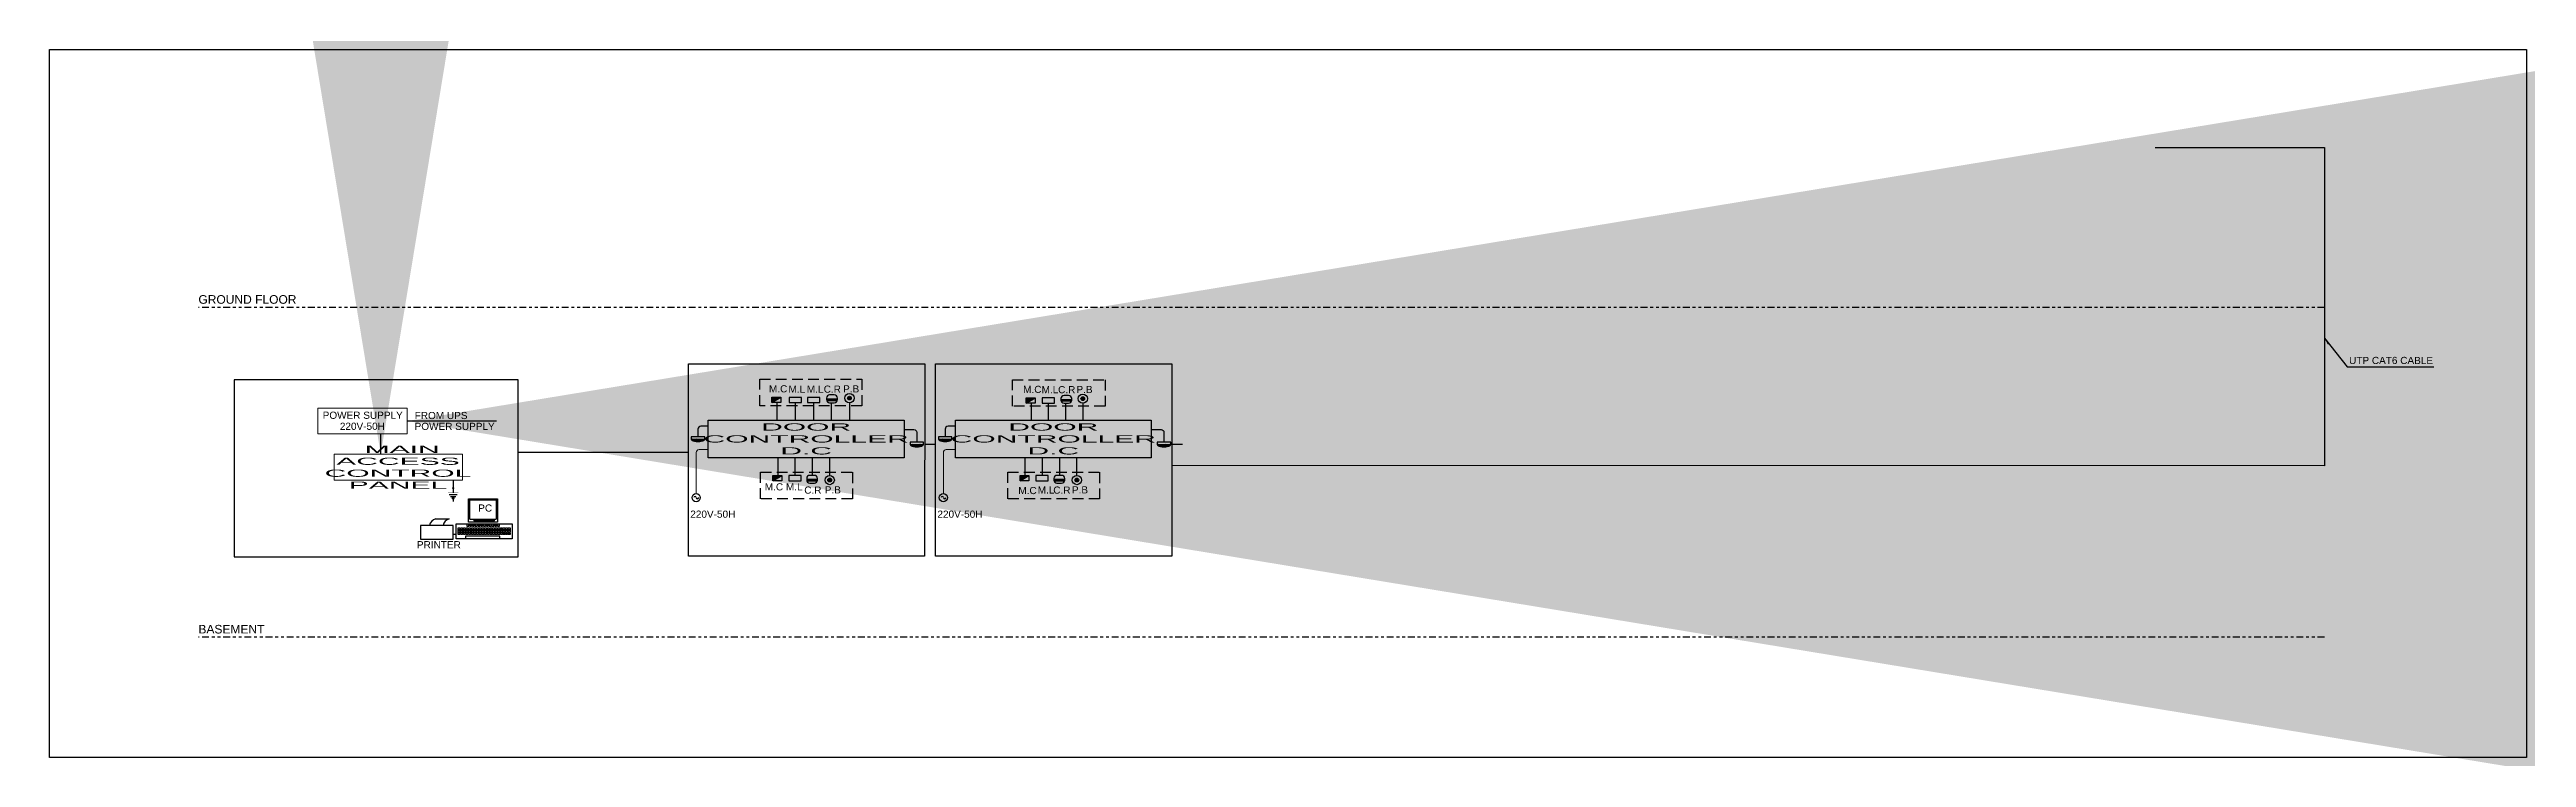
# Model space of a CAD drawing. Extents: x -15 to 352, y 223 to 399.
# Drawn here: x 186 to 272.5, y 360.7 to 385.4 of the extents above; entities that cross this region are included whole.
import ezdxf

# ---------------------------------------------------------------- set-up
doc = ezdxf.new("R2010")
doc.units = 0
doc.header["$LTSCALE"] = 0.15
for name, pattern in [('CENTER', [2, 1.25, -0.25, 0.25, -0.25]), ('DASHED', [0.75, 0.5, -0.25]), ('PHANTOM', [63.5, 31.75, -6.35, 6.35, -6.35, 6.35, -6.35])]:
    doc.linetypes.add(name, pattern=pattern)
doc.layers.get('0').update_dxf_attribs({"color": 252})
for name, color, linetype in [('E-ACCESS-CONTROL CABLE', 5, 'Continuous'), ('E-BLine', 3, 'PHANTOM'), ('E-LC-ACCESS', 4, 'Continuous'), ('E-LC-ACCESS-CR', 4, 'Continuous'), ('E-LC-ACCESS-INDOOR SIREN', 4, 'Continuous'), ('E-LC-ACCESS-MC', 4, 'Continuous'), ('E-LC-ACCESS-ML', 4, 'Continuous'), ('E-LC-ACCESS-P.B', 4, 'Continuous'), ('E-LC-ACCESS-TEXT', 2, 'Continuous'), ('E-LC-FIRE-LAEDER', 6, 'Continuous'), ('E-TEXT', 3, 'Continuous'), ('E-Wire', 3, 'Continuous'), ('power-ckt', 4, 'CENTER'), ('T-TEXT-TLCM', 3, 'Continuous')]:
    doc.layers.add(name, color=color, linetype=linetype)
doc.layers.add('E-FIRE-WIRE', color=4, linetype='Continuous', lineweight=25)
doc.layers.add('E-LC-Access-S', color=4, linetype='Continuous', lineweight=0)
doc.styles.add('ARIAL', font='SAS_____.PFB', dxfattribs={"width": 3, "height": 0.3})
doc.styles.add('ROMANS', font='ROMANS.shx', dxfattribs={"width": 0.8})
doc.dimstyles.new('0-S-CONC.-DIM_50', dxfattribs={"dimtxt": 150, "dimasz": 150, "dimexe": 0, "dimexo": 0, "dimgap": 45, "dimtad": 1, "dimdec": 4, "dimrnd": 100, "dimdsep": 46, "dimtxsty": 'ROMANS', "dimcen": 0, "dimclrd": 21, "dimclre": 21, "dimclrt": 2, "dimadec": 0, "dimazin": 0, "dimtfac": 8, "dimtdec": 4, "dimtmove": 1, "dimatfit": 1, "dimfxl": 0, "dimtolj": 1, "dimarcsym": 0})
doc.dimstyles.get("Standard").update_dxf_attribs({"dimtxt": 0.18, "dimasz": 0.18, "dimexe": 0.18, "dimexo": 0.0625, "dimgap": 0.09, "dimtad": 0, "dimtih": 1, "dimtoh": 1, "dimdec": 4, "dimzin": 0, "dimdsep": 46, "dimtxsty": 'Standard', "dimcen": 0.09, "dimadec": 0, "dimazin": 0, "dimtfac": 1, "dimtdec": 4, "dimtofl": 0, "dimtmove": 0, "dimatfit": 3, "dimfxl": 1, "dimtolj": 1, "dimtzin": 0, "dimarcsym": 0})

msp = doc.modelspace()

# ---------------------------------------------------------------- texts
at = {"layer": 'E-LC-ACCESS-TEXT', "linetype": 'Continuous', "style": 'ARIAL'}
for s, p in [('M.C', (211.14095, 373.46828)), ('M.L', (211.82219, 373.45808)), ('M.L', (212.46162, 373.45808)), ('C.R', (213.04973, 373.45718)), ('P.B', (213.72745, 373.46486)), ('M.C', (220.00909, 373.44856)), ('M.L', (220.6528, 373.43752)), ('C.R', (221.2285, 373.4383)), ('P.B', (221.86872, 373.44551)), ('M.C', (210.9948, 370.04865)), ('M.L', (211.73172, 370.05194)), ('C.R', (212.37236, 369.93493)), ('P.B', (213.08699, 369.94324)), ('M.C', (219.84149, 369.921)), ('M.L', (220.51793, 369.93781)), ('C.R', (221.06075, 369.93493)), ('P.B', (221.71095, 369.94324))]:
    msp.add_text(s, height=0.25, dxfattribs=at).set_placement(p)
at = {"layer": 'E-TEXT', "color": 2, "style": 'ARIAL'}
for s, height, p in [('GROUND FLOOR', 0.3, (191.23257, 376.56044)), ('UTP CAT6 CABLE ', 0.25, (266.27361, 374.45821)), ('POWER SUPPLY', 0.25, (195.56873, 372.54678)), ('FROM UPS', 0.25, (198.7795, 372.53698)), ('220V-50H', 0.25, (196.167, 372.16231)), ('POWER SUPPLY', 0.25, (198.77618, 372.15896)), ('PC', 0.25, (200.99681, 369.30892)), ('220V-50H', 0.25, (208.39428, 369.09599)), ('220V-50H', 0.25, (217.01824, 369.09599)), ('PRINTER', 0.25, (198.85682, 368.02939)), ('BASEMENT', 0.3, (191.23257, 365.0582))]:
    msp.add_text(s, height=height, dxfattribs=at).set_placement(p)
at = {"layer": 'E-TEXT', "color": 2, "char_height": 0.25, "attachment_point": 5, "style": 'ARIAL'}
for s, insert, width in [('DOOR CONTROLLER D.C  ', (212.43799, 371.84352), 6.8319099), ('DOOR CONTROLLER D.C  ', (221.06195, 371.84352), 6.8319099), ('\\pxqc; MAIN ACCESS CONTROL PANEL ', (198.19664, 370.85832), 4.4509556)]:
    msp.add_mtext(s, dxfattribs=dict(at, insert=insert, width=width))

# ---------------------------------------------------------------- blocks, each defined once
blk = doc.blocks.new('Push Button')
at = {"layer": 'E-LC-ACCESS-P.B'}
blk.add_hatch(color=256, dxfattribs=at).paths.add_polyline_path([(50, 0, 1), (-50, 0, 1)])
for radius in [125, 50]:
    blk.add_circle((0, 0), radius, dxfattribs=at)
blk = doc.blocks.new('CARD READER')
at = {"layer": 'E-LC-ACCESS-CR'}
blk.add_hatch(color=256, dxfattribs=at).paths.add_polyline_path([(-172, 175, 0.063254), (-175, 150), (-175, 125), (175, 125), (175, 150, 0.063254), (172, 175)])
for p, q in [((-175, 150), (-175, 100)), ((75, 250), (-75, 250)), ((-75, 0), (75, 0)), ((175, 100), (175, 150))]:
    blk.add_line(p, q, dxfattribs=at)
for points in [[(175, 125), (-175, 125)], [(172, 175), (-172, 175)]]:
    blk.add_lwpolyline(points, dxfattribs=at)
for centre, start, end in [((-75, 150), 90, 180), ((-75, 100), 180, 270), ((75, 150), 0, 90), ((75, 100), 270, 0)]:
    blk.add_arc(centre, 100, start, end, dxfattribs=at)
blk = doc.blocks.new('magnetic lock')
at = {"layer": 'E-LC-ACCESS-ML', "color": 4, "lineweight": 25}
for p, q in [((86159, 4403), (86313, 4403)), ((86159, 4045), (86159, 4403)), ((86313, 4403), (86313, 4045)), ((86313, 4045), (86159, 4045))]:
    blk.add_line(p, q, dxfattribs=at)
blk = doc.blocks.new('SIREN')
at = {"layer": 'E-LC-ACCESS-INDOOR SIREN'}
h = blk.add_hatch(dxfattribs=at)
h.set_pattern_fill('ANSI31', color=256, scale=450, angle=270, style=0)
h.set_pattern_definition([(315, (147632.415, 46414.75), (39.774756, 39.774756), [])])
edge = h.paths.add_edge_path()
edge.add_line((87205, 1613), (86341, 1613))
edge.add_ellipse((86773, 1613), major_axis=(432, 0), ratio=0.3594503, start_angle=0, end_angle=180, ccw=False)
at = {"layer": 'E-LC-ACCESS-INDOOR SIREN', "color": 4, "lineweight": 25}
for p, q in [((86341, 1613), (86341, 1458)), ((87205, 1613), (86341, 1613)), ((87205, 1458), (87205, 1613)), ((86341, 1458), (87205, 1458))]:
    blk.add_line(p, q, dxfattribs=at)
at = {"layer": 'E-LC-ACCESS-INDOOR SIREN'}
blk.add_ellipse((86773, 1613), major_axis=(432, 0), ratio=0.3594503, start_param=0, end_param=3.1415927, dxfattribs=at)
blk = doc.blocks.new('DOOR INTERLOCK')
at = {"layer": 'E-LC-ACCESS'}
blk.add_hatch(color=256, dxfattribs=at).paths.add_polyline_path([(207, 249), (207, 0), (-207, 0)])
blk.add_lwpolyline([(207, 0), (-207, 0), (-207, 249), (207, 249)], close=True, dxfattribs=at)
blk.add_lwpolyline([(207, 249), (-207, 0)], dxfattribs=at)

# ---------------------------------------------------------------- linework, layer by layer
at = {"color": 6}
msp.add_lwpolyline([(186.03828, 385.42769), (272.46278, 385.42769), (272.46278, 360.73431), (186.03828, 360.73431)], close=True, dxfattribs=at)
at = {"layer": 'E-ACCESS-CONTROL CABLE', "color": 3}
for points in [[(259.51337, 382.0145), (265.41274, 382.0145), (265.41274, 370.91146), (225.19697, 370.91329)], [(216.95288, 371.65223), (216.57302, 371.65223)], [(225.5701, 371.65223), (225.19023, 371.65223)], [(208.33567, 371.37641), (202.39109, 371.37598)]]:
    msp.add_lwpolyline(points, dxfattribs=at)
at = {"layer": 'E-BLine', "color": 141, "ltscale": 0.05}
for points in [[(265.41274, 376.43013), (191.23257, 376.43013)], [(265.41274, 364.92789), (191.23257, 364.92789)]]:
    msp.add_lwpolyline(points, dxfattribs=at)
at = {"layer": 'E-LC-ACCESS'}
for p, q in [((199.5154, 369.06217), (199.98772, 369.06217)), ((200.70103, 369.04658), (201.62477, 369.04658)), ((200.22151, 368.5169), (200.12447, 368.5169))]:
    msp.add_line(p, q, dxfattribs=at)
for points in [[(208.32893, 374.46992), (216.57317, 374.46992), (216.57287, 367.76085), (208.32893, 367.76085)], [(216.95288, 374.46992), (225.19713, 374.46992), (225.19683, 367.76085), (216.95288, 367.76085)], [(192.48266, 367.7323), (202.39109, 367.7323), (202.39109, 373.90798), (192.48266, 373.90798)], [(209.02204, 372.50058), (215.85395, 372.50058), (215.85395, 371.18645), (209.02204, 371.18645)], [(217.64599, 372.50058), (224.4779, 372.50058), (224.4779, 371.18645), (217.64599, 371.18645)], [(200.65593, 369.76001), (201.66988, 369.76001), (201.66988, 368.94499), (200.65593, 368.94499)], [(198.98745, 368.34741), (200.12447, 368.34741), (200.12447, 368.82301), (198.98745, 368.82301)], [(200.22151, 368.88884), (202.17996, 368.88884), (202.17996, 368.35537), (200.22151, 368.35537)], [(200.2964, 368.74518), (200.35897, 368.74518), (200.35897, 368.67901), (200.2964, 368.67901)], [(200.2964, 368.66063), (200.35897, 368.66063), (200.35897, 368.59446), (200.2964, 368.59446)], [(200.2964, 368.57608), (200.35897, 368.57608), (200.35897, 368.50991), (200.2964, 368.50991)], [(200.38841, 368.74518), (200.45098, 368.74518), (200.45098, 368.67901), (200.38841, 368.67901)], [(200.38841, 368.66063), (200.45098, 368.66063), (200.45098, 368.59446), (200.38841, 368.59446)], [(200.38841, 368.57608), (200.45098, 368.57608), (200.45098, 368.50991), (200.38841, 368.50991)], [(200.48043, 368.74518), (200.543, 368.74518), (200.543, 368.67901), (200.48043, 368.67901)], [(200.48043, 368.66063), (200.543, 368.66063), (200.543, 368.59446), (200.48043, 368.59446)], [(200.48043, 368.57608), (200.543, 368.57608), (200.543, 368.50991), (200.48043, 368.50991)], [(200.54684, 368.37589), (201.74839, 368.37589), (201.74839, 368.45402), (200.54684, 368.45402)], [(200.57245, 368.74518), (200.63502, 368.74518), (200.63502, 368.67901), (200.57245, 368.67901)], [(200.57245, 368.66063), (200.63502, 368.66063), (200.63502, 368.59446), (200.57245, 368.59446)], [(200.57245, 368.57608), (200.63502, 368.57608), (200.63502, 368.50991), (200.57245, 368.50991)], [(200.66451, 368.86968), (200.60193, 368.86968), (200.60193, 368.7978), (200.66451, 368.7978)], [(200.66446, 368.74518), (200.72703, 368.74518), (200.72703, 368.67901), (200.66446, 368.67901)], [(200.66446, 368.66063), (200.72703, 368.66063), (200.72703, 368.59446), (200.66446, 368.59446)], [(200.66446, 368.57608), (200.72703, 368.57608), (200.72703, 368.50991), (200.66446, 368.50991)], [(200.76151, 368.86968), (200.69893, 368.86968), (200.69893, 368.7978), (200.76151, 368.7978)], [(200.75648, 368.74518), (200.81905, 368.74518), (200.81905, 368.67901), (200.75648, 368.67901)], [(200.75648, 368.66063), (200.81905, 368.66063), (200.81905, 368.59446), (200.75648, 368.59446)], [(200.75648, 368.57608), (200.81905, 368.57608), (200.81905, 368.50991), (200.75648, 368.50991)], [(200.85851, 368.86968), (200.79593, 368.86968), (200.79593, 368.7978), (200.85851, 368.7978)], [(200.84068, 368.9848), (201.56448, 368.9848), (201.56448, 369.00865), (200.84068, 369.00865)], [(200.84849, 368.74518), (200.91106, 368.74518), (200.91106, 368.67901), (200.84849, 368.67901)], [(200.84849, 368.66063), (200.91106, 368.66063), (200.91106, 368.59446), (200.84849, 368.59446)], [(200.84849, 368.57608), (200.91106, 368.57608), (200.91106, 368.50991), (200.84849, 368.50991)], [(200.95551, 368.86968), (200.89293, 368.86968), (200.89293, 368.7978), (200.95551, 368.7978)], [(200.94051, 368.74518), (201.00308, 368.74518), (201.00308, 368.67901), (200.94051, 368.67901)], [(200.94051, 368.66063), (201.00308, 368.66063), (201.00308, 368.59446), (200.94051, 368.59446)], [(200.94051, 368.57608), (201.00308, 368.57608), (201.00308, 368.50991), (200.94051, 368.50991)], [(201.05251, 368.86968), (200.98993, 368.86968), (200.98993, 368.7978), (201.05251, 368.7978)], [(201.03253, 368.74518), (201.0951, 368.74518), (201.0951, 368.67901), (201.03253, 368.67901)], [(201.03253, 368.66063), (201.0951, 368.66063), (201.0951, 368.59446), (201.03253, 368.59446)], [(201.03253, 368.57608), (201.0951, 368.57608), (201.0951, 368.50991), (201.03253, 368.50991)], [(201.14951, 368.86968), (201.08693, 368.86968), (201.08693, 368.7978), (201.14951, 368.7978)], [(201.12454, 368.74518), (201.18711, 368.74518), (201.18711, 368.67901), (201.12454, 368.67901)], [(201.12454, 368.66063), (201.18711, 368.66063), (201.18711, 368.59446), (201.12454, 368.59446)], [(201.12454, 368.57608), (201.18711, 368.57608), (201.18711, 368.50991), (201.12454, 368.50991)], [(201.24651, 368.86968), (201.18393, 368.86968), (201.18393, 368.7978), (201.24651, 368.7978)], [(201.21656, 368.74518), (201.27913, 368.74518), (201.27913, 368.67901), (201.21656, 368.67901)], [(201.21656, 368.66063), (201.27913, 368.66063), (201.27913, 368.59446), (201.21656, 368.59446)], [(201.21656, 368.57608), (201.27913, 368.57608), (201.27913, 368.50991), (201.21656, 368.50991)], [(201.34351, 368.86968), (201.28093, 368.86968), (201.28093, 368.7978), (201.34351, 368.7978)], [(201.31482, 368.74518), (201.37739, 368.74518), (201.37739, 368.67901), (201.31482, 368.67901)], [(201.31482, 368.66063), (201.37739, 368.66063), (201.37739, 368.59446), (201.31482, 368.59446)], [(201.31482, 368.57608), (201.37739, 368.57608), (201.37739, 368.50991), (201.31482, 368.50991)], [(201.44216, 368.86968), (201.37958, 368.86968), (201.37958, 368.7978), (201.44216, 368.7978)], [(201.40684, 368.74518), (201.46941, 368.74518), (201.46941, 368.67901), (201.40684, 368.67901)], [(201.40684, 368.66063), (201.46941, 368.66063), (201.46941, 368.59446), (201.40684, 368.59446)], [(201.40684, 368.57608), (201.46941, 368.57608), (201.46941, 368.50991), (201.40684, 368.50991)], [(201.53916, 368.86968), (201.47658, 368.86968), (201.47658, 368.7978), (201.53916, 368.7978)], [(201.49885, 368.74518), (201.56142, 368.74518), (201.56142, 368.67901), (201.49885, 368.67901)], [(201.49885, 368.66063), (201.56142, 368.66063), (201.56142, 368.59446), (201.49885, 368.59446)], [(201.49885, 368.57608), (201.56142, 368.57608), (201.56142, 368.50991), (201.49885, 368.50991)], [(201.63616, 368.86968), (201.57358, 368.86968), (201.57358, 368.7978), (201.63616, 368.7978)], [(201.59087, 368.74518), (201.65344, 368.74518), (201.65344, 368.67901), (201.59087, 368.67901)], [(201.59087, 368.66063), (201.65344, 368.66063), (201.65344, 368.59446), (201.59087, 368.59446)], [(201.59087, 368.57608), (201.65344, 368.57608), (201.65344, 368.50991), (201.59087, 368.50991)], [(201.73316, 368.86968), (201.67058, 368.86968), (201.67058, 368.7978), (201.73316, 368.7978)], [(201.68288, 368.74518), (201.74545, 368.74518), (201.74545, 368.67901), (201.68288, 368.67901)], [(201.68288, 368.66063), (201.74545, 368.66063), (201.74545, 368.59446), (201.68288, 368.59446)], [(201.68288, 368.57608), (201.74545, 368.57608), (201.74545, 368.50991), (201.68288, 368.50991)], [(201.76826, 368.7472), (201.83083, 368.7472), (201.83083, 368.68102), (201.76826, 368.68102)], [(201.76826, 368.66264), (201.83083, 368.66264), (201.83083, 368.59647), (201.76826, 368.59647)], [(201.76826, 368.57809), (201.83083, 368.57809), (201.83083, 368.51192), (201.76826, 368.51192)], [(201.86027, 368.74416), (201.92284, 368.74416), (201.92284, 368.67799), (201.86027, 368.67799)], [(201.86027, 368.65961), (201.92284, 368.65961), (201.92284, 368.59344), (201.86027, 368.59344)], [(201.86027, 368.57506), (201.92284, 368.57506), (201.92284, 368.50889), (201.86027, 368.50889)], [(201.95229, 368.74416), (202.01486, 368.74416), (202.01486, 368.67799), (201.95229, 368.67799)], [(201.95229, 368.65961), (202.01486, 368.65961), (202.01486, 368.59344), (201.95229, 368.59344)], [(201.95229, 368.57506), (202.01486, 368.57506), (202.01486, 368.50889), (201.95229, 368.50889)], [(202.0443, 368.74416), (202.10688, 368.74416), (202.10688, 368.67799), (202.0443, 368.67799)], [(202.0443, 368.65961), (202.10688, 368.65961), (202.10688, 368.59344), (202.0443, 368.59344)], [(202.0443, 368.57506), (202.10688, 368.57506), (202.10688, 368.50889), (202.0443, 368.50889)]]:
    msp.add_lwpolyline(points, close=True, dxfattribs=at)
at = {"layer": 'E-LC-ACCESS', "linetype": 'DASHED', "ltscale": 5}
for points in [[(210.81963, 373.00245), (210.81963, 373.92838), (214.38148, 373.92838), (214.38148, 373.00245)], [(219.63777, 372.98273), (219.63777, 373.90866), (222.86606, 373.90866), (222.86606, 372.98273)], [(210.85033, 369.75526), (210.85033, 370.68119), (214.05065, 370.68119), (214.05065, 369.75526)], [(219.47429, 369.75526), (219.47429, 370.68119), (222.67461, 370.68119), (222.67461, 369.75526)]]:
    msp.add_lwpolyline(points, close=True, dxfattribs=at)
at = {"layer": 'E-LC-ACCESS'}
msp.add_lwpolyline([(200.70103, 369.04658), (200.70103, 369.71491), (201.62477, 369.71491), (201.62477, 369.04658)], dxfattribs=at)
for centre in [(199.60771, 368.75695), (200.08048, 368.75659)]:
    msp.add_arc(centre, 0.31935, 106.8841019, 167.9953376, dxfattribs=at)
at = {"layer": 'E-LC-Access-S', "ltscale": 50}
for points in [[(198.51975, 372.91897), (195.39587, 372.91897), (195.39587, 372.0226), (198.51975, 372.0226)], [(200.44252, 371.31239), (195.97116, 371.31239), (195.97116, 370.40425), (200.44252, 370.40425)]]:
    msp.add_lwpolyline(points, close=True, dxfattribs=at)
for points in [[(209.02204, 371.47129), (208.70172, 371.47129, 0.41421356), (208.60172, 371.37129), (208.60172, 369.94146)], [(217.64599, 371.47129), (217.32568, 371.47129, 0.41421356), (217.22568, 371.37129), (217.22568, 369.94146)]]:
    msp.add_lwpolyline(points, format="xyb", dxfattribs=at)
at = {"layer": 'E-Wire', "color": 5, "flags": 128}
for points in [[(211.41693, 373.11068), (211.41693, 372.49719)], [(212.05637, 373.11151), (212.05637, 372.49803)], [(212.6958, 373.11151), (212.6958, 372.49803)], [(213.31012, 373.10984), (213.31012, 372.49636)], [(213.94952, 373.11031), (213.94952, 372.49682)], [(220.28507, 373.09096), (220.28507, 372.47747)], [(220.88698, 373.09096), (220.88698, 372.47747)], [(221.48889, 373.09096), (221.48889, 372.47747)], [(222.09079, 373.09096), (222.09079, 372.47747)], [(211.44663, 371.18672), (211.44663, 370.57323)], [(212.04854, 371.18672), (212.04854, 370.57323)], [(212.65045, 371.18672), (212.65045, 370.57323)], [(213.25235, 371.18672), (213.25235, 370.57323)], [(220.07059, 371.18672), (220.07059, 370.57323)], [(220.6725, 371.18672), (220.6725, 370.57323)], [(221.2744, 371.18672), (221.2744, 370.57323)], [(221.87631, 371.18672), (221.87631, 370.57323)]]:
    msp.add_lwpolyline(points, dxfattribs=at)
for points in [[(209.02204, 372.28476), (208.76411, 372.28476, 0.41421356), (208.66411, 372.18476), (208.66411, 371.91973)], [(215.85395, 372.17382), (216.19961, 372.17382, -0.41421356), (216.29961, 372.07382), (216.29961, 371.74198)], [(217.64599, 372.28476), (217.38806, 372.28476, 0.41421356), (217.28806, 372.18476), (217.28806, 371.91973)], [(224.4779, 372.17382), (224.82357, 372.17382, -0.41421356), (224.92357, 372.07382), (224.92357, 371.74198)]]:
    msp.add_lwpolyline(points, format="xyb", dxfattribs=at)
at = {"layer": 'power-ckt', "color": 3, "linetype": 'Continuous'}
msp.add_line((200.12291, 370.40425), (200.12291, 369.96855), dxfattribs=at)
at = {"layer": 'power-ckt', "color": 1, "linetype": 'Continuous'}
for p, q in [((200.25973, 369.89484), (199.9861, 369.89484)), ((200.21717, 369.82113), (200.02866, 369.82113)), ((200.17004, 369.78427), (200.07579, 369.78427)), ((200.07579, 369.78427), (200.14648, 369.74742)), ((200.14648, 369.74742), (200.09935, 369.74742)), ((200.12291, 369.74742), (200.12291, 369.66084))]:
    msp.add_line(p, q, dxfattribs=at)
at = {"layer": 'power-ckt', "color": 1, "linetype": 'Continuous', "const_width": 0.01474}
msp.add_lwpolyline([(200.30228, 369.96855), (199.94355, 369.96855)], dxfattribs=at)
at = {"layer": 'power-ckt', "color": 3, "linetype": 'Continuous'}
msp.add_circle((200.12291, 370.1312), 0.01391, dxfattribs=at)
at = {"layer": 'T-TEXT-TLCM', "linetype": 'Continuous', "ltscale": 2}
for centre in [(208.60172, 369.79782), (217.22568, 369.79782)]:
    msp.add_circle(centre, 0.14364, dxfattribs=at)
for centre, start, end in [((208.56333, 369.80028), 0, 180), ((208.64642, 369.80028), 180, 0), ((217.18729, 369.80028), 0, 180), ((217.27037, 369.80028), 180, 0)]:
    msp.add_arc(centre, 0.04154, start, end, dxfattribs=at)

# ---------------------------------------------------------------- block references
at = {"layer": 'E-LC-ACCESS-CR', "xscale": 0.001079999999999, "yscale": 0.001079999999999, "zscale": 0.001079999999999, "rotation": 180}
for p in [(213.3374, 373.37984), (221.51617, 373.36096), (212.64588, 370.57296), (221.26984, 370.57296)]:
    msp.add_blockref('CARD READER', p, dxfattribs=at)
at = {"layer": 'E-LC-ACCESS-INDOOR SIREN', "xscale": 0.00054, "yscale": 0.00054, "zscale": 0.00054, "rotation": 179.9462869057098}
for p in [(255.52209, 372.66306), (263.15759, 372.47987), (264.14605, 372.66306), (271.78155, 372.47987)]:
    msp.add_blockref('SIREN', p, dxfattribs=at)
at = {"layer": 'E-LC-ACCESS-MC', "xscale": 0.00075, "yscale": 0.00075, "zscale": 0.00075, "rotation": 180}
for p in [(211.40144, 373.2973), (220.26958, 373.27758), (211.43114, 370.57323), (220.0551, 370.57323)]:
    msp.add_blockref('DOOR INTERLOCK', p, dxfattribs=at)
at = {"layer": 'E-LC-ACCESS-ML', "xscale": -0.0012, "yscale": 0.0012, "zscale": 0.0012, "rotation": 90}
for p in [(217.12545, 476.68653), (217.76488, 476.68653), (225.95606, 476.66598), (217.11306, 473.96413), (225.73702, 473.96413)]:
    msp.add_blockref('magnetic lock', p, dxfattribs=at)
at = {"layer": 'E-LC-ACCESS-P.B', "xscale": 0.0012959999999985, "yscale": 0.0012959999999985, "zscale": 0.0012959999999985, "rotation": 347.8966419391846}
for p in [(213.9472, 373.26958), (222.08847, 373.25023), (213.25952, 370.41139), (221.88348, 370.41139)]:
    msp.add_blockref('Push Button', p, dxfattribs=at)

msp.set_redraw_order([(e.dxf.handle, doc.entitydb.next_handle()) for e in msp.query("TEXT MTEXT ATTDEF DIMENSION ARC_DIMENSION")])  # texts and dimensions are drawn at this point

# ---------------------------------------------------------------- leaders
at = {"layer": 'E-FIRE-WIRE', "color": 6}
msp.add_leader([(265.41274, 375.3561), (266.20452, 374.35763), (269.22952, 374.35763)], dimstyle='0-S-CONC.-DIM_50', override={"dimasz": 0.25, "dimgap": 0.09, "dimtad": 0, "dimclrd": 1}, dxfattribs=at)
at = {"layer": 'E-LC-FIRE-LAEDER'}
for points in [[(197.59419, 371.31239), (197.59419, 372.0226)], [(198.51975, 372.47079), (201.63443, 372.47079)]]:
    msp.add_leader(points, dimstyle='Standard', override={"dimasz": 200, "dimgap": 0.625}, dxfattribs=at)

doc.saveas('drawing.dxf')
